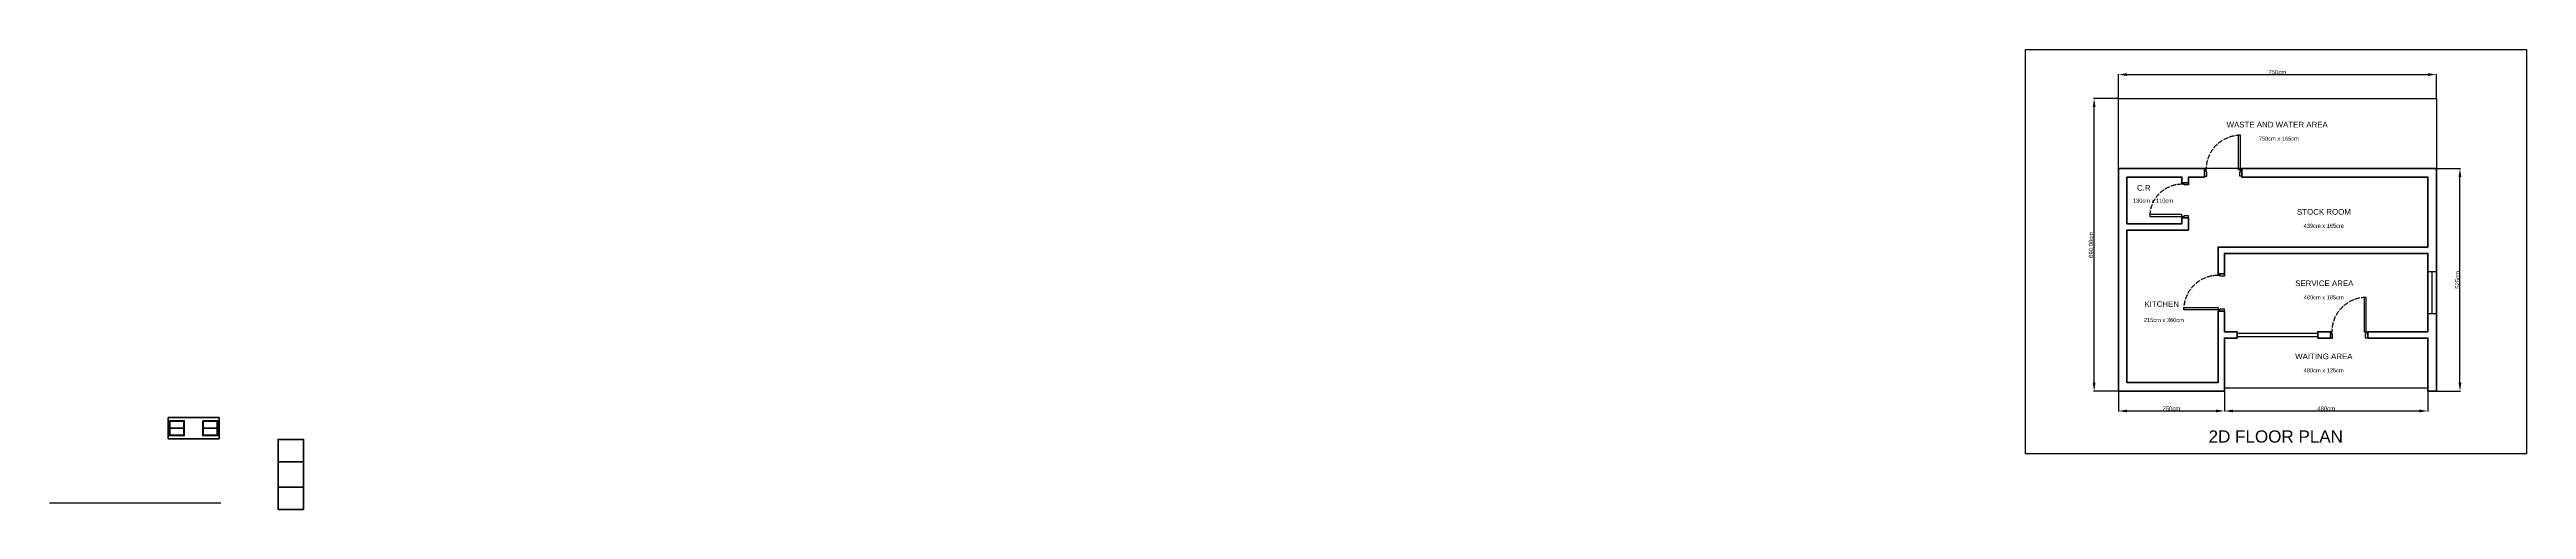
# Model space of a CAD drawing. Header units: centimetres. Extents: x 119643 to 134293, y 52287 to 57994.
# Drawn here: x 127847 to 133689, y 52287 to 53372 of the extents above; entities that cross this region are included whole.
import ezdxf

# ---------------------------------------------------------------- set-up
doc = ezdxf.new("R2010")
doc.units = ezdxf.units.CM
doc.linetypes.add('ACAD_ISO02W100', pattern=[15, 12, -3])
doc.layers.add('doors', color=3, linetype='Continuous')
doc.layers.add('text', color=2, linetype='Continuous')
doc.layers.add('wall', color=254, linetype='Continuous', lineweight=50)
doc.styles.get("Standard").update_dxf_attribs({"font": 'arial.ttf'})
doc.dimstyles.new('Annotative', dxfattribs={"dimscale": 0, "dimtxt": 10, "dimasz": 20, "dimexe": 1.25, "dimexo": 0.625, "dimtad": 1, "dimtxsty": 'Standard', "dimcen": 2.5, "dimadec": 0, "dimazin": 0, "dimtfac": 1, "dimtmove": 0, "dimatfit": 3, "dimfxl": 1, "dimlwd": 25, "dimarcsym": 0})

# ---------------------------------------------------------------- blocks, each defined once
blk = doc.blocks.new('*D50')
at = {"color": 0, "linetype": 'Continuous', "lineweight": -2, "transparency": 16777216}
for p, q in [((132726.2, 53255.8), (132668.3, 53255.8)), ((132726.2, 52565.7), (132668.3, 52565.7))]:
    blk.add_line(p, q, dxfattribs=at)
at = {"color": 0, "linetype": 'Continuous', "lineweight": 25, "transparency": 16777216}
blk.add_line((132669.6, 52585.7), (132669.6, 53235.8), dxfattribs=at)
at = {"color": 0, "linetype": 'Continuous', "transparency": 16777216}
for points in [[(132666.2, 53235.8), (132672.9, 53235.8), (132669.6, 53255.8)], [(132666.2, 52585.7), (132672.9, 52585.7), (132669.6, 52565.7)]]:
    blk.add_solid(points, dxfattribs=at)
at = {"layer": 'Defpoints', "color": 0, "linetype": 'Continuous', "transparency": 16777216}
for p in [(132669.6, 53255.8), (132726.8, 53255.8), (132726.8, 52565.7)]:
    blk.add_point(p, dxfattribs=at)
at = {"color": 0, "linetype": 'Continuous', "transparency": 16777216, "insert": (132662.9, 52910.7), "char_height": 10, "attachment_point": 5, "rotation": 90}
blk.add_mtext('690,08cm', dxfattribs=at)
blk = doc.blocks.new('*D51')
at = {"color": 0, "linetype": 'Continuous', "lineweight": -2, "transparency": 16777216}
for p, q in [((132726.8, 52565.1), (132726.8, 52517.7)), ((132976.8, 52565.1), (132976.8, 52517.7))]:
    blk.add_line(p, q, dxfattribs=at)
at = {"color": 0, "linetype": 'Continuous', "lineweight": 25, "transparency": 16777216}
blk.add_line((132746.8, 52518.9), (132956.8, 52518.9), dxfattribs=at)
at = {"color": 0, "linetype": 'Continuous', "transparency": 16777216}
for points in [[(132746.8, 52522.2), (132746.8, 52515.6), (132726.8, 52518.9)], [(132956.8, 52522.2), (132956.8, 52515.6), (132976.8, 52518.9)]]:
    blk.add_solid(points, dxfattribs=at)
at = {"layer": 'Defpoints', "color": 0, "linetype": 'Continuous', "transparency": 16777216}
for p in [(132726.8, 52565.7), (132976.8, 52565.7), (132976.8, 52518.9)]:
    blk.add_point(p, dxfattribs=at)
at = {"color": 0, "linetype": 'Continuous', "transparency": 16777216, "insert": (132851.8, 52524.6), "char_height": 10, "attachment_point": 5}
blk.add_mtext('250cm', dxfattribs=at)
blk = doc.blocks.new('*D52')
at = {"color": 0, "linetype": 'Continuous', "lineweight": -2, "transparency": 16777216}
for p, q in [((133477.4, 53090.7), (133533.6, 53090.7)), ((133477.4, 52565.7), (133533.6, 52565.7))]:
    blk.add_line(p, q, dxfattribs=at)
at = {"color": 0, "linetype": 'Continuous', "lineweight": 25, "transparency": 16777216}
blk.add_line((133532.4, 52585.7), (133532.4, 53070.7), dxfattribs=at)
at = {"color": 0, "linetype": 'Continuous', "transparency": 16777216}
for points in [[(133529, 53070.7), (133535.7, 53070.7), (133532.4, 53090.7)], [(133529, 52585.7), (133535.7, 52585.7), (133532.4, 52565.7)]]:
    blk.add_solid(points, dxfattribs=at)
at = {"layer": 'Defpoints', "color": 0, "linetype": 'Continuous', "transparency": 16777216}
for p in [(133476.8, 53090.7), (133532.4, 53090.7), (133476.8, 52565.7)]:
    blk.add_point(p, dxfattribs=at)
at = {"color": 0, "linetype": 'Continuous', "transparency": 16777216, "insert": (133526.7, 52828.2), "char_height": 10, "attachment_point": 5, "rotation": 90}
blk.add_mtext('525cm', dxfattribs=at)
blk = doc.blocks.new('*D53')
at = {"color": 0, "linetype": 'Continuous', "lineweight": -2, "transparency": 16777216}
for p, q in [((132726.8, 53256.4), (132726.8, 53313.7)), ((133476.8, 53256.4), (133476.8, 53313.7))]:
    blk.add_line(p, q, dxfattribs=at)
at = {"color": 0, "linetype": 'Continuous', "lineweight": 25, "transparency": 16777216}
blk.add_line((132746.8, 53312.5), (133456.8, 53312.5), dxfattribs=at)
at = {"color": 0, "linetype": 'Continuous', "transparency": 16777216}
for points in [[(132746.8, 53315.8), (132746.8, 53309.2), (132726.8, 53312.5)], [(133456.8, 53315.8), (133456.8, 53309.2), (133476.8, 53312.5)]]:
    blk.add_solid(points, dxfattribs=at)
at = {"layer": 'Defpoints', "color": 0, "linetype": 'Continuous', "transparency": 16777216}
for p in [(133476.8, 53312.5), (132726.8, 53255.8), (133476.8, 53255.8)]:
    blk.add_point(p, dxfattribs=at)
at = {"color": 0, "linetype": 'Continuous', "transparency": 16777216, "insert": (133101.8, 53318.2), "char_height": 10, "attachment_point": 5}
blk.add_mtext('750cm', dxfattribs=at)
blk = doc.blocks.new('*D54')
at = {"color": 0, "linetype": 'Continuous', "lineweight": -2, "transparency": 16777216}
for p, q in [((132976.8, 52565.1), (132976.8, 52517.7)), ((133456.8, 52565.1), (133456.8, 52517.7))]:
    blk.add_line(p, q, dxfattribs=at)
at = {"color": 0, "linetype": 'Continuous', "lineweight": 25, "transparency": 16777216}
blk.add_line((132996.8, 52518.9), (133436.8, 52518.9), dxfattribs=at)
at = {"color": 0, "linetype": 'Continuous', "transparency": 16777216}
for points in [[(132996.8, 52522.2), (132996.8, 52515.6), (132976.8, 52518.9)], [(133436.8, 52522.2), (133436.8, 52515.6), (133456.8, 52518.9)]]:
    blk.add_solid(points, dxfattribs=at)
at = {"layer": 'Defpoints', "color": 0, "linetype": 'Continuous', "transparency": 16777216}
for p in [(132976.8, 52565.7), (133456.8, 52565.7), (133456.8, 52518.9)]:
    blk.add_point(p, dxfattribs=at)
at = {"color": 0, "linetype": 'Continuous', "transparency": 16777216, "insert": (133216.8, 52524.6), "char_height": 10, "attachment_point": 5}
blk.add_mtext('480cm', dxfattribs=at)

msp = doc.modelspace()

# ---------------------------------------------------------------- linework, layer by layer
at = {"color": 0, "linetype": 'Continuous'}
for p, q in [((133466.784, 52748.196, 91), (133466.784, 52848.196, 91)), ((127847.103, 52302.002, 100), (128251.22, 52302.002, 100))]:
    msp.add_line(p, q, dxfattribs=at)
msp.add_lwpolyline([(132507.542, 53371.575), (133689.245, 53371.575), (133689.245, 52417.8), (132507.542, 52417.8)], close=True, dxfattribs=at)
msp.add_lwpolyline([(133476.784, 53090.696), (132726.784, 53090.696), (132726.784, 53255.777), (133476.784, 53255.777), (133476.784, 53090.696), (133018.072, 53090.696)], dxfattribs=at)
at = {"color": 0, "linetype": 'Continuous', "elevation": 91}
msp.add_lwpolyline([(133456.784, 52848.196), (133476.784, 52848.196), (133476.784, 52748.196), (133456.784, 52748.196)], close=True, dxfattribs=at)
at = {"layer": 'doors', "color": 0}
for points in [[(133009.572, 53088.196), (133014.572, 53088.196), (133014.572, 53169.196), (133009.572, 53169.196)], [(132881.784, 53053.696), (132876.784, 53053.696), (132876.784, 53057.196), (132891.784, 53057.196), (132891.784, 53052.196), (132881.784, 53052.196)], [(132933.572, 53083.196), (132933.572, 53088.196), (132930.072, 53088.196), (132930.072, 53073.196), (132935.072, 53073.196), (132935.072, 53083.196)], [(133014.572, 53083.196), (133014.572, 53088.196), (133018.072, 53088.196), (133018.072, 53073.196), (133013.072, 53073.196), (133013.072, 53083.196)], [(132876.784, 52982.696), (132800.784, 52982.696), (132800.784, 52977.696), (132876.784, 52977.696)], [(132881.784, 52977.696), (132876.784, 52977.696), (132876.784, 52974.196), (132891.784, 52974.196), (132891.784, 52979.196), (132881.784, 52979.196)], [(132966.784, 52838.696), (132961.784, 52838.696), (132961.784, 52842.196), (132976.784, 52842.196), (132976.784, 52837.196), (132966.784, 52837.196)], [(132961.784, 52762.696), (132961.784, 52757.696), (132880.784, 52757.696), (132880.784, 52762.696)], [(132966.784, 52757.696), (132961.784, 52757.696), (132961.784, 52754.196), (132976.784, 52754.196), (132976.784, 52759.196), (132966.784, 52759.196)], [(133306.284, 52705.696), (133311.284, 52705.696), (133311.284, 52786.696), (133306.284, 52786.696)], [(133230.284, 52700.696), (133230.284, 52705.696), (133226.784, 52705.696), (133226.784, 52690.696), (133231.784, 52690.696), (133231.784, 52700.696)], [(133311.284, 52700.696), (133311.284, 52705.696), (133314.784, 52705.696), (133314.784, 52690.696), (133309.784, 52690.696), (133309.784, 52700.696)]]:
    msp.add_lwpolyline(points, close=True, dxfattribs=at)
at = {"layer": 'doors', "color": 0, "linetype": 'Continuous'}
for points in [[(133006.593, 52694.446), (133196.784, 52694.446), (133196.784, 52701.946), (133006.593, 52701.946)], [(132976.784, 52573.696), (133456.784, 52573.696), (133456.784, 52572.696), (132976.784, 52572.696)]]:
    msp.add_lwpolyline(points, close=True, dxfattribs=at)
at = {"layer": 'doors', "color": 0, "linetype": 'ACAD_ISO02W100'}
for centre, radius in [((133014.572, 53088.196), 81), ((132876.784, 52977.696), 76), ((132961.784, 52757.696), 81), ((133311.284, 52705.696), 81)]:
    msp.add_arc(centre, radius, 90, 180, dxfattribs=at)
at = {"layer": 'wall', "color": 0, "linetype": 'Continuous'}
for p, q in [((128132.922, 52478.368, -0.5), (128161.922, 52478.368, -0.5)), ((128211.545, 52478.368, -0.5), (128240.545, 52478.368, -0.5))]:
    msp.add_line(p, q, dxfattribs=at)
for points in [[(132930.072, 53070.696), (132891.784, 53070.696), (132891.784, 53057.196), (132876.784, 53057.196), (132876.784, 53070.696), (132746.784, 53070.696), (132746.784, 52960.696), (132876.784, 52960.696), (132876.784, 52974.196), (132891.784, 52974.196), (132891.784, 52945.696), (132746.784, 52945.696), (132746.784, 52585.696), (132961.784, 52585.696), (132961.784, 52754.196), (132976.784, 52754.196), (132976.784, 52705.696), (133006.784, 52705.696), (133006.784, 52690.696), (132976.784, 52690.696), (132976.784, 52565.696), (132726.784, 52565.696), (132726.784, 53090.696), (132930.072, 53090.696)], [(133196.784, 52690.696), (133226.784, 52690.696), (133226.784, 52705.696), (133196.784, 52705.696)]]:
    msp.add_lwpolyline(points, close=True, dxfattribs=at)
msp.add_lwpolyline([(133456.784, 52730.696), (133456.784, 52890.696), (132976.784, 52890.696), (132976.784, 52842.196), (132961.784, 52842.196), (132961.784, 52905.696), (133456.784, 52905.696), (133456.784, 53070.696), (133018.072, 53070.696), (133018.072, 53090.696), (133476.784, 53090.696), (133476.784, 52565.696), (133456.784, 52565.696), (133456.784, 52690.696), (133314.784, 52690.696), (133314.784, 52705.696), (133456.784, 52705.696), (133456.784, 52730.696), (133456.784, 52761.973)], dxfattribs=at)
for points, elevation in [([(128126.984, 52503.368), (128246.984, 52503.368), (128246.984, 52453.368), (128126.984, 52453.368)], -0.5), ([(128129.922, 52495.868), (128164.922, 52495.868), (128164.922, 52460.868), (128129.922, 52460.868)], -0.5), ([(128130.422, 52495.368), (128164.422, 52495.368), (128164.422, 52461.368), (128130.422, 52461.368)], -0.5), ([(128130.922, 52461.868), (128163.922, 52461.868), (128163.922, 52494.868), (128130.922, 52494.868)], -0.5), ([(128208.545, 52495.868), (128243.545, 52495.868), (128243.545, 52460.868), (128208.545, 52460.868)], -0.5), ([(128209.045, 52495.368), (128243.045, 52495.368), (128243.045, 52461.368), (128209.045, 52461.368)], -0.5), ([(128209.545, 52461.868), (128242.545, 52461.868), (128242.545, 52494.868), (128209.545, 52494.868)], -0.5), ([(128386.301, 52286.522), (128446.301, 52286.522), (128446.301, 52451.603), (128386.301, 52451.603)], 12.454), ([(128446.301, 52399.063), (128446.301, 52339.063), (128386.301, 52339.063), (128386.301, 52399.063)], 12.454)]:
    msp.add_lwpolyline(points, close=True, dxfattribs=dict(at, elevation=elevation))

# ---------------------------------------------------------------- texts
at = {"color": 0, "linetype": 'Continuous', "insert": (132939.535, 52473.093), "char_height": 28.73654, "attachment_point": 1}
msp.add_mtext_dynamic_manual_height_columns('2D FLOOR PLAN', width=2258.19711, gutter_width=143.683, heights=[0], dxfattribs=at)
at = {"layer": 'text', "color": 0, "linetype": 'Continuous'}
for s, height, p in [('WASTE AND WATER AREA', 13.30543, (132982.008, 53187.716)), ('750cm x 165cm', 9.57991, (133057.856, 53156.591)), ('C.R', 13.3054, (132770.65, 53038.528)), ('130cm x 110cm', 9.57991, (132761.043, 53010.284)), ('STOCK ROOM', 13.3054, (133148.033, 52981.986)), ('439cm x 165cm', 9.57991, (133163.723, 52950.86)), ('SERVICE AREA', 13.30543, (133143.731, 52813.437)), ('KITCHEN', 13.3054, (132788.12, 52764.54)), ('480cm x 185cm', 9.57991, (133163.783, 52782.237)), ('215cm x 360cm', 9.57991, (132786.835, 52728.651)), ('WAITING AREA', 13.30543, (133143.731, 52641.111)), ('480cm x 125cm', 9.57991, (133163.783, 52609.911))]:
    msp.add_text(s, height=height, dxfattribs=at).set_placement(p)

# ---------------------------------------------------------------- dimensions: what is measured, and where the dimension line sits
at = {"linetype": 'Continuous'}
for base, p1, p2, picture, middle in [((133476.784, 53312.486), (132726.784, 53255.777), (133476.784, 53255.777), '*D53', (133101.784, 53318.217)), ((132976.784, 52518.915), (132726.784, 52565.696), (132976.784, 52565.696), '*D51', (132851.784, 52524.645)), ((133456.784, 52518.915), (132976.784, 52565.696), (133456.784, 52565.696), '*D54', (133216.784, 52524.645))]:
    dim = msp.add_linear_dim(base=base, p1=p1, p2=p2, dimstyle='Annotative', override={"dimpost": 'cm'}, dxfattribs=at)
    dim.commit()
    dim.dimension.update_dxf_attribs({"geometry": picture, "text_midpoint": middle})
for base, p1, p2, picture, middle in [((132669.569, 53255.777), (132726.784, 52565.696), (132726.784, 53255.777), '*D50', (132662.934, 52910.736)), ((133532.383, 53090.696), (133476.784, 52565.696), (133476.784, 53090.696), '*D52', (133526.652, 52828.196))]:
    dim = msp.add_linear_dim(base=base, p1=p1, p2=p2, angle=90, dimstyle='Annotative', override={"dimpost": 'cm'}, dxfattribs=at)
    dim.commit()
    dim.dimension.update_dxf_attribs({"geometry": picture, "text_midpoint": middle})

doc.saveas('drawing.dxf')
